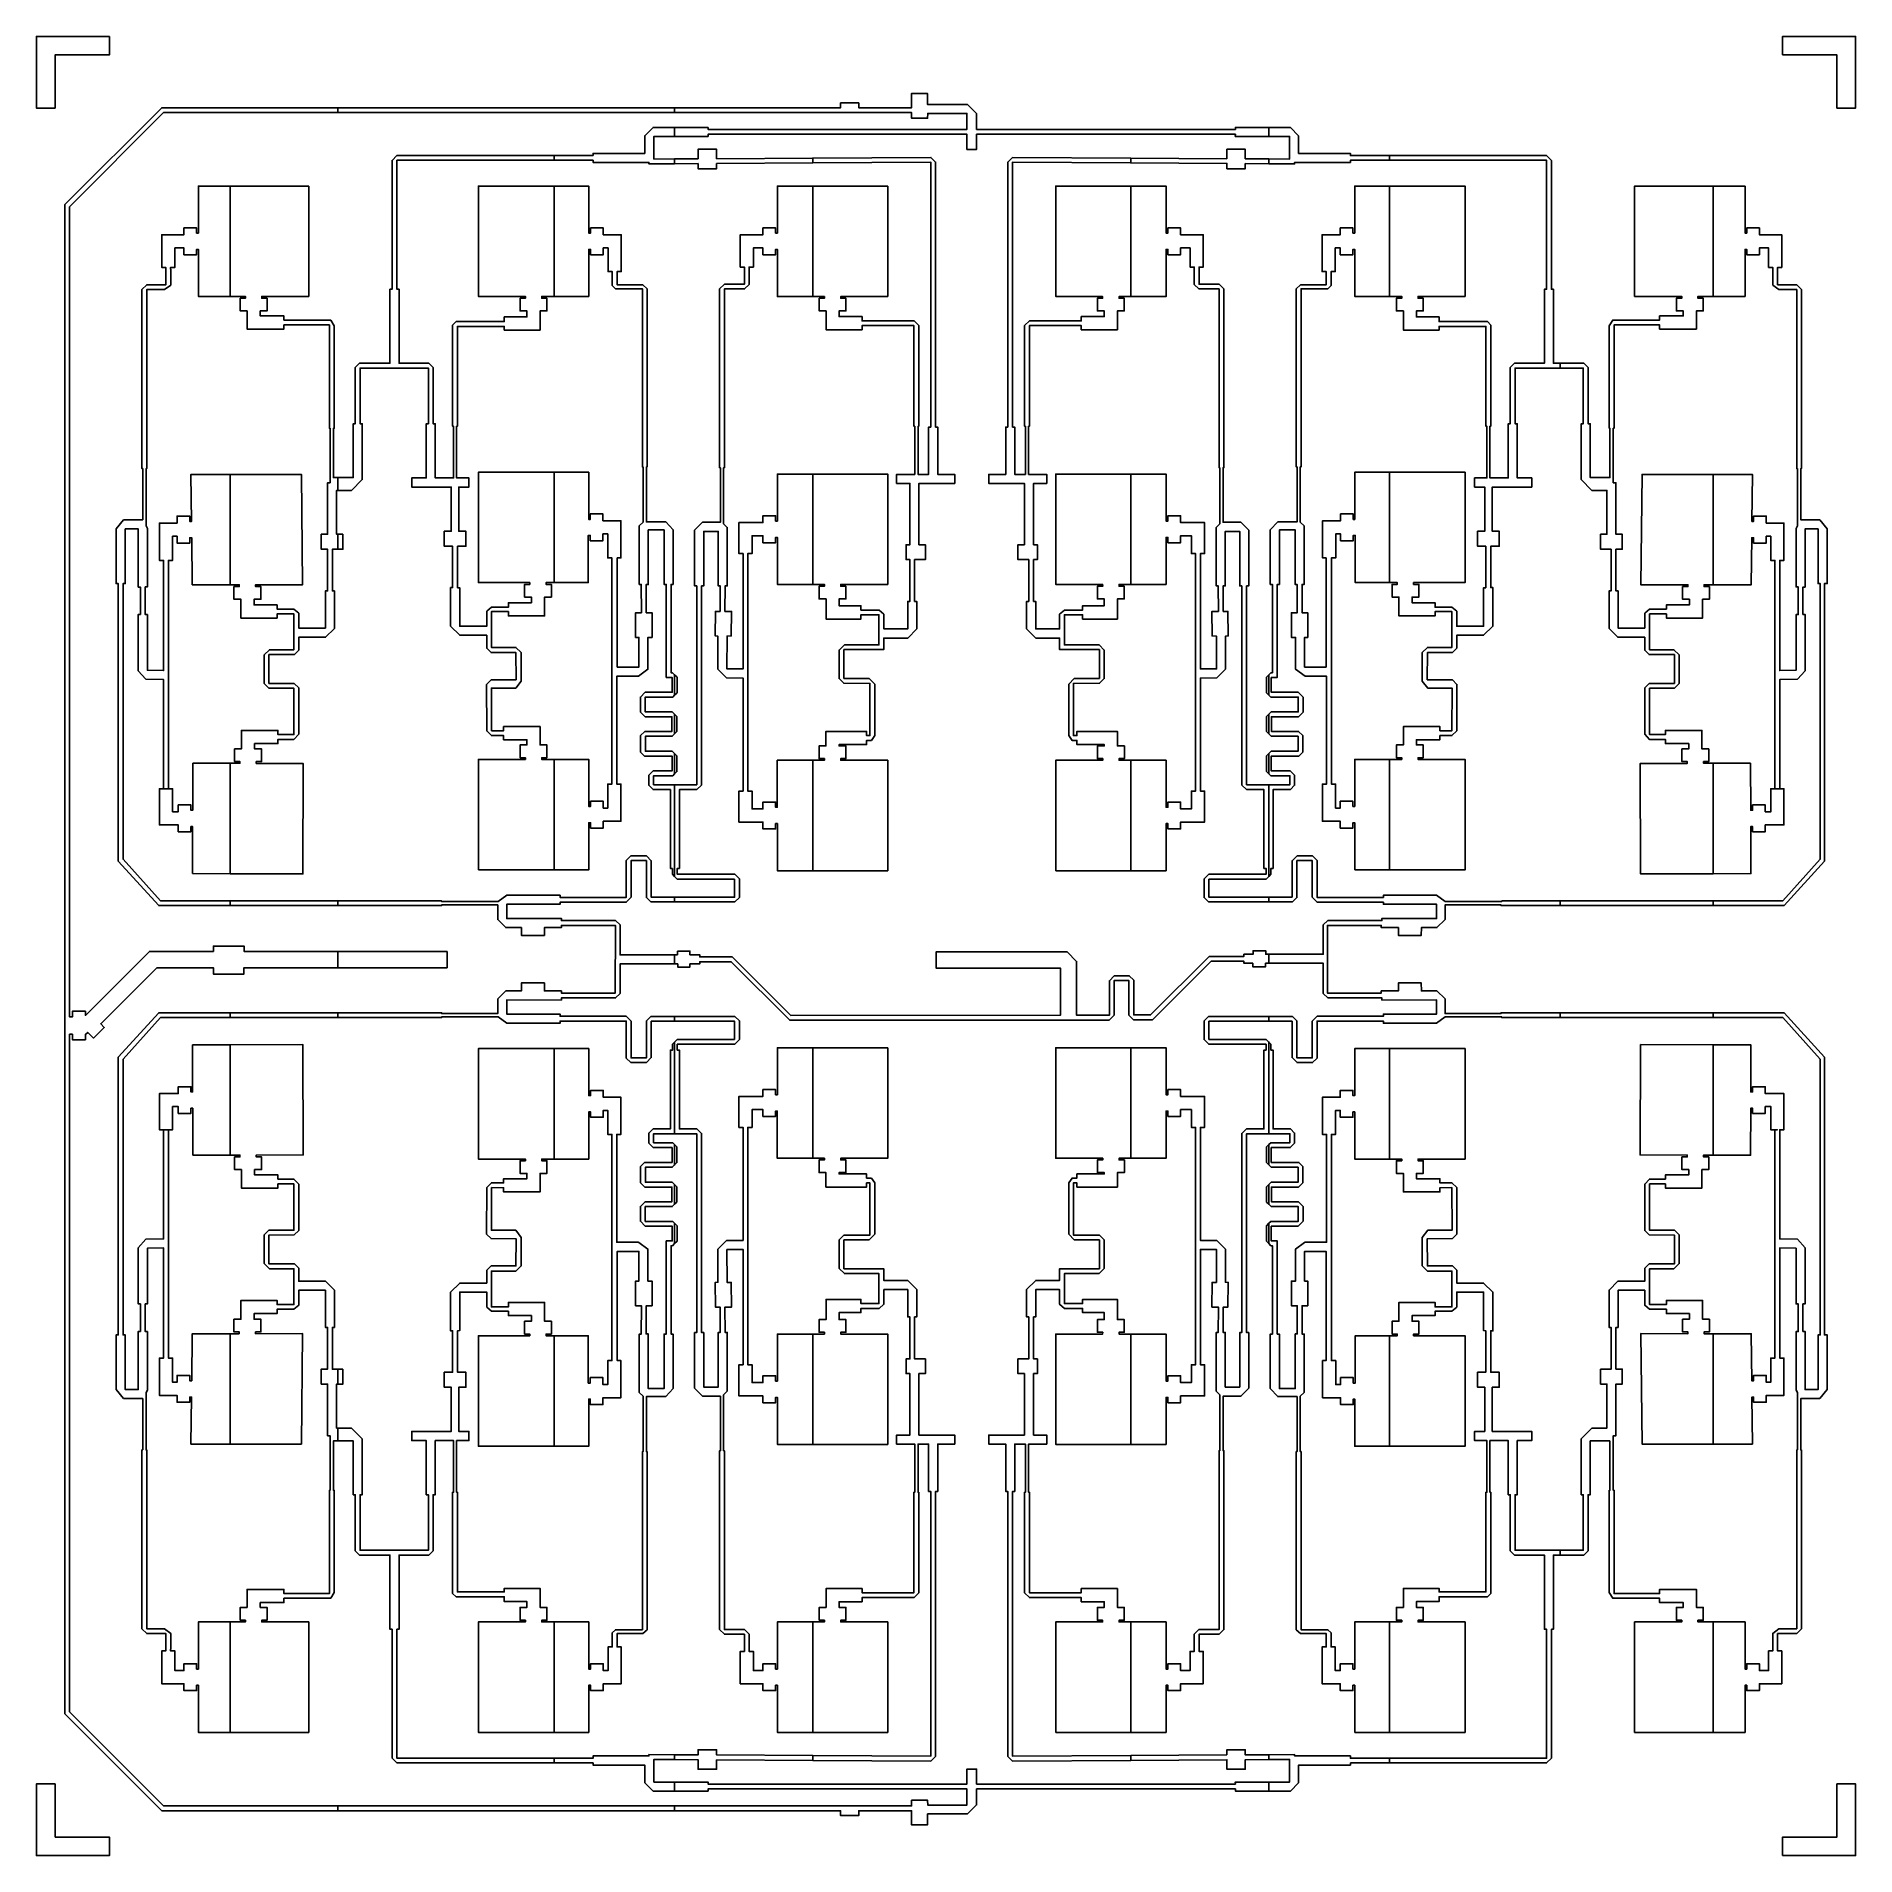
# Model space of a CAD drawing. Header units: millimetres. Extents: x -138 to 138, y -138 to 138.
import ezdxf

# ---------------------------------------------------------------- set-up
doc = ezdxf.new("R2010")
doc.units = ezdxf.units.MM

msp = doc.modelspace()

# ---------------------------------------------------------------- linework, layer by layer
at = {"layer": 'cond'}
for points in [[(-127.31, 138.43), (-127.31, 135.61), (-135.59, 135.61), (-135.59, 127.51), (-138.43, 127.51), (-138.43, 138.43)], [(127.31, 135.61), (127.31, 138.43), (138.43, 138.43), (138.43, 127.51), (135.59, 127.51), (135.59, 135.61)], [(-119.36, -131.6), (-134.12, -116.84), (-134.12, 112.82), (-119.36, 127.57), (-92.57, 127.57), (-92.57, 126.84), (-119.06, 126.84), (-133.39, 112.51), (-133.39, -10.78), (-132.95, -10.78), (-132.95, -9.92), (-130.97, -9.92), (-130.97, -10.56), (-121.23, -0.82), (-111.5, -0.82), (-111.5, 0), (-106.83, 0), (-106.83, -0.82), (-92.57, -0.82), (-92.57, -3.31), (-106.84, -3.31), (-106.84, -4.27), (-111.5, -4.27), (-111.5, -3.31), (-120.09, -3.31), (-128.63, -11.84), (-128.1, -12.38), (-129.74, -14.02), (-130.62, -13.14), (-130.91, -13.43), (-130.97, -13.43), (-130.97, -14.28), (-132.95, -14.28), (-132.95, -13.43), (-133.39, -13.43), (-133.39, -116.54), (-119.06, -130.87), (-92.57, -130.87), (-92.57, -131.6)], [(-92.57, 126.84), (-92.57, 127.57), (-41.31, 127.57), (-41.31, 126.84)], [(-36.22, 124.58), (-36.22, 124.26), (3.18, 124.26), (3.18, 126.71), (-2.79, 126.71), (-2.8, 125.98), (-5.24, 125.98), (-5.24, 126.84), (-41.31, 126.84), (-41.31, 127.57), (-16.05, 127.57), (-16.05, 128.31), (-13.27, 128.31), (-13.27, 127.58), (-5.24, 127.58), (-5.24, 129.74), (-2.82, 129.74), (-2.81, 128.06), (3.27, 128.06), (4.65, 126.68), (4.65, 124.26), (44.05, 124.26), (44.05, 124.58), (49.14, 124.58), (49.14, 123.2), (44.03, 123.2), (44.04, 123.53), (4.65, 123.53), (4.65, 121.24), (3.18, 121.24), (3.18, 123.53), (-36.22, 123.53), (-36.2, 123.2), (-41.31, 123.2), (-41.31, 124.58)], [(-53.72, 120.3), (-53.72, 120.62), (-45.84, 120.62), (-45.84, 123.31), (-44.59, 124.58), (-41.31, 124.58), (-41.31, 123.2), (-44.46, 123.2), (-44.46, 119.76), (-41.31, 119.78), (-41.31, 119.05), (-45.22, 119.02), (-45.22, 119.24), (-53.72, 119.24), (-53.72, 119.57), (-59.64, 119.57), (-59.64, 120.3)], [(53.67, 123.31), (53.67, 120.62), (61.55, 120.62), (61.55, 120.3), (67.47, 120.3), (67.47, 119.57), (61.55, 119.57), (61.55, 119.24), (53.05, 119.24), (53.05, 119.02), (49.14, 119.05), (49.14, 119.78), (52.29, 119.76), (52.29, 123.2), (49.14, 123.2), (49.14, 124.58), (52.42, 124.58)], [(-71.17, 11.59), (-71.17, 28.39), (-64.01, 28.39), (-64.01, 28.66), (-64.82, 28.66), (-64.82, 30.59), (-63.77, 30.59), (-63.77, 31.4), (-67.34, 31.4), (-67.34, 32.02), (-69.17, 32.02), (-69.89, 32.74), (-69.92, 39.81), (-69.24, 40.5), (-65.42, 40.51), (-65.44, 44.65), (-69.23, 44.65), (-69.89, 45.32), (-69.89, 47.29), (-73.99, 47.29), (-75.39, 48.66), (-75.39, 54.54), (-75.08, 54.54), (-75.08, 60.84), (-76.37, 60.84), (-76.37, 63.11), (-75.29, 63.11), (-75.29, 69.85), (-81.31, 69.85), (-81.31, 71.23), (-79.11, 71.23), (-79.11, 79.47), (-78.78, 79.47), (-78.78, 87.95), (-89.17, 87.95), (-89.17, 79.48), (-88.84, 79.48), (-88.84, 70.98), (-90.48, 69.34), (-92.57, 69.34), (-92.57, 71.29), (-90.22, 71.29), (-90.22, 79.48), (-89.9, 79.48), (-89.9, 88.04), (-89.26, 88.68), (-84.62, 88.68), (-84.62, 99.95), (-84.3, 99.95), (-84.3, 119.56), (-83.56, 120.3), (-59.64, 120.3), (-59.64, 119.57), (-83.57, 119.57), (-83.57, 99.95), (-83.24, 99.95), (-83.24, 88.68), (-78.71, 88.68), (-78.05, 88.02), (-78.05, 79.47), (-77.73, 79.47), (-77.73, 71.23), (-74.95, 71.23), (-74.95, 79.09), (-75.08, 79.09), (-75.08, 94.5), (-74.57, 95.02), (-67.23, 95.02), (-67.23, 95.73), (-63.77, 95.73), (-63.77, 96.65), (-64.82, 96.65), (-64.82, 98.58), (-64.01, 98.58), (-64.01, 98.85), (-71.17, 98.85), (-71.17, 115.65), (-59.64, 115.65), (-59.64, 98.85), (-61.53, 98.85), (-61.53, 98.58), (-60.73, 98.58), (-60.73, 96.65), (-61.77, 96.65), (-61.77, 93.73), (-67.23, 93.73), (-67.23, 94.29), (-74.35, 94.29), (-74.35, 79.09), (-74.49, 79.09), (-74.49, 71.23), (-72.61, 71.23), (-72.61, 69.85), (-74.16, 69.85), (-74.16, 63.11), (-73.06, 63.11), (-73.06, 60.84), (-74.33, 60.84), (-74.33, 54.52), (-73.99, 54.52), (-73.99, 48.66), (-69.9, 48.66), (-69.9, 50.94), (-69.16, 51.56), (-66.59, 51.56), (-66.59, 52.23), (-63.1, 52.23), (-63.1, 53.1), (-64.14, 53.1), (-64.14, 55.03), (-63.34, 55.03), (-63.34, 55.3), (-71.17, 55.3), (-71.17, 72.1), (-59.64, 72.09), (-59.64, 55.3), (-60.85, 55.3), (-60.85, 55.03), (-60.05, 55.03), (-60.05, 53.1), (-61.09, 53.1), (-61.09, 50.23), (-66.59, 50.23), (-66.59, 50.89), (-69.17, 50.89), (-69.17, 45.45), (-65.45, 45.45), (-64.65, 44.66), (-64.65, 40.31), (-65.48, 39.24), (-69.19, 39.24), (-69.16, 32.75), (-67.34, 32.75), (-67.34, 33.4), (-61.77, 33.4), (-61.77, 30.59), (-60.73, 30.59), (-60.73, 28.66), (-61.53, 28.66), (-61.53, 28.39), (-59.64, 28.39), (-59.64, 11.59)], [(-34.92, 119.09), (-34.92, 118.28), (-37.72, 118.28), (-37.72, 119.07), (-41.31, 119.05), (-41.31, 119.78), (-37.72, 119.8), (-37.72, 121.25), (-34.92, 121.25), (-34.92, 119.82), (-20.29, 119.91), (-20.29, 119.18)], [(-8.86, 115.65), (-8.86, 98.85), (-16.02, 98.84), (-16.02, 98.57), (-15.22, 98.57), (-15.22, 96.64), (-16.26, 96.64), (-16.26, 95.78), (-12.76, 95.78), (-12.76, 95.14), (-4.86, 95.14), (-4.14, 94.41), (-4.14, 79.11), (-4.25, 79.11), (-4.25, 71.78), (-2.64, 71.78), (-2.64, 78.97), (-2.32, 78.97), (-2.32, 119.29), (-20.29, 119.18), (-20.29, 119.91), (-2.3, 120.02), (-1.59, 119.3), (-1.59, 78.97), (-1.26, 78.97), (-1.26, 71.78), (1.32, 71.78), (1.32, 70.4), (-4.12, 70.4), (-4.12, 61.06), (-3.12, 61.06), (-3.12, 58.8), (-4.77, 58.8), (-4.77, 52.43), (-4.44, 52.43), (-4.44, 48.25), (-5.82, 46.87), (-9.47, 46.87), (-9.47, 45.1), (-15.53, 45.1), (-15.53, 40.71), (-11.71, 40.69), (-10.84, 39.83), (-10.84, 32.02), (-11.35, 31.29), (-12.09, 31.29), (-12.09, 30.66), (-16.26, 30.66), (-16.26, 30.46), (-15.22, 30.46), (-15.22, 28.53), (-16.02, 28.53), (-16.02, 28.26), (-8.86, 28.26), (-8.86, 11.46), (-20.29, 11.46), (-20.29, 28.26), (-18.51, 28.26), (-18.51, 28.53), (-19.31, 28.53), (-19.31, 30.46), (-18.27, 30.46), (-18.27, 32.66), (-12.09, 32.66), (-12.09, 32.02), (-11.57, 32.02), (-11.57, 39.96), (-15.55, 39.98), (-16.26, 40.69), (-16.26, 45.04), (-15.47, 45.83), (-10.2, 45.83), (-10.2, 50.4), (-12.96, 50.4), (-12.96, 49.76), (-18.26, 49.76), (-18.26, 52.83), (-19.31, 52.83), (-19.31, 54.76), (-18.5, 54.76), (-18.5, 55.03), (-20.29, 55.03), (-20.29, 71.83), (-8.86, 71.83), (-8.86, 55.03), (-16.02, 55.03), (-16.02, 54.76), (-15.22, 54.76), (-15.22, 52.83), (-16.26, 52.83), (-16.26, 51.77), (-12.96, 51.77), (-12.96, 51.13), (-10.19, 51.13), (-9.46, 50.5), (-9.46, 48.25), (-5.82, 48.25), (-5.82, 52.43), (-5.5, 52.43), (-5.5, 58.8), (-6.08, 58.8), (-6.08, 61.06), (-5.5, 61.06), (-5.5, 70.4), (-7.51, 70.4), (-7.51, 71.78), (-4.75, 71.78), (-4.75, 79.11), (-4.87, 79.11), (-4.87, 94.41), (-12.76, 94.41), (-12.76, 93.78), (-18.26, 93.78), (-18.26, 96.64), (-19.3, 96.64), (-19.3, 98.57), (-18.5, 98.57), (-18.5, 98.84), (-20.29, 98.84), (-20.29, 115.65)], [(16.69, 11.46), (16.69, 28.26), (23.85, 28.26), (23.85, 28.53), (23.05, 28.53), (23.05, 30.46), (24.09, 30.46), (24.09, 30.66), (19.92, 30.66), (19.92, 31.29), (19.18, 31.29), (18.67, 32.02), (18.67, 39.83), (19.53, 40.69), (23.36, 40.71), (23.36, 45.1), (17.29, 45.1), (17.29, 46.87), (13.65, 46.87), (12.27, 48.25), (12.27, 52.43), (12.59, 52.43), (12.59, 58.8), (10.95, 58.8), (10.95, 61.06), (11.94, 61.06), (11.94, 70.39), (6.51, 70.39), (6.51, 71.77), (9.09, 71.77), (9.09, 78.97), (9.41, 78.97), (9.41, 119.3), (10.13, 120.02), (28.12, 119.91), (28.12, 119.18), (10.14, 119.29), (10.14, 78.97), (10.47, 78.97), (10.47, 71.77), (12.08, 71.77), (12.08, 79.11), (11.96, 79.11), (11.96, 94.41), (12.69, 95.14), (20.59, 95.14), (20.59, 95.78), (24.09, 95.78), (24.09, 96.64), (23.04, 96.64), (23.04, 98.57), (23.84, 98.57), (23.84, 98.84), (16.69, 98.85), (16.69, 115.65), (28.12, 115.65), (28.12, 98.84), (26.33, 98.84), (26.33, 98.57), (27.13, 98.57), (27.13, 96.64), (26.09, 96.64), (26.09, 93.78), (20.59, 93.78), (20.59, 94.41), (12.69, 94.41), (12.69, 79.11), (12.58, 79.11), (12.58, 71.77), (15.34, 71.77), (15.34, 70.39), (13.32, 70.39), (13.32, 61.06), (13.9, 61.06), (13.9, 58.8), (13.32, 58.8), (13.32, 52.43), (13.65, 52.43), (13.65, 48.25), (17.29, 48.25), (17.29, 50.5), (18.02, 51.13), (20.78, 51.13), (20.78, 51.77), (24.09, 51.77), (24.09, 52.83), (23.04, 52.83), (23.04, 54.76), (23.85, 54.76), (23.84, 55.03), (16.69, 55.03), (16.69, 71.83), (28.12, 71.83), (28.12, 55.03), (26.33, 55.03), (26.33, 54.76), (27.13, 54.76), (27.13, 52.83), (26.09, 52.83), (26.09, 49.76), (20.78, 49.76), (20.78, 50.4), (18.02, 50.4), (18.02, 45.83), (23.29, 45.83), (24.09, 45.04), (24.09, 40.69), (23.38, 39.98), (19.4, 39.96), (19.4, 32.02), (19.92, 32.02), (19.92, 32.66), (26.09, 32.66), (26.09, 30.46), (27.14, 30.46), (27.14, 28.53), (26.34, 28.53), (26.34, 28.26), (28.12, 28.26), (28.12, 11.46)], [(42.75, 119.82), (42.75, 121.25), (45.55, 121.25), (45.55, 119.8), (49.14, 119.78), (49.14, 119.05), (45.55, 119.07), (45.55, 118.28), (42.75, 118.28), (42.75, 119.09), (28.12, 119.18), (28.12, 119.91)], [(91.39, 120.3), (92.13, 119.56), (92.13, 99.95), (92.45, 99.95), (92.45, 88.68), (93.47, 88.68), (93.47, 87.95), (86.61, 87.95), (86.61, 79.47), (86.94, 79.47), (86.94, 71.23), (89.13, 71.23), (89.13, 69.85), (83.12, 69.85), (83.12, 63.11), (84.19, 63.11), (84.19, 60.84), (82.91, 60.84), (82.91, 54.54), (83.22, 54.54), (83.22, 48.66), (81.81, 47.29), (77.72, 47.29), (77.72, 45.32), (77.06, 44.65), (73.26, 44.65), (73.24, 40.51), (77.07, 40.5), (77.75, 39.81), (77.72, 32.74), (76.99, 32.02), (75.16, 32.02), (75.16, 31.4), (71.6, 31.4), (71.6, 30.59), (72.64, 30.59), (72.64, 28.66), (71.84, 28.66), (71.84, 28.39), (79, 28.39), (79, 11.59), (67.47, 11.59), (67.47, 28.39), (69.36, 28.39), (69.36, 28.66), (68.55, 28.66), (68.55, 30.59), (69.6, 30.59), (69.6, 33.4), (75.16, 33.4), (75.16, 32.75), (76.99, 32.75), (77.02, 39.24), (73.31, 39.24), (72.48, 40.31), (72.48, 44.66), (73.27, 45.45), (76.99, 45.45), (76.99, 50.89), (74.42, 50.89), (74.42, 50.23), (68.92, 50.23), (68.92, 53.1), (67.88, 53.1), (67.88, 55.03), (68.68, 55.03), (68.68, 55.3), (67.47, 55.3), (67.47, 72.09), (79, 72.1), (79, 55.3), (71.16, 55.3), (71.16, 55.03), (71.97, 55.03), (71.97, 53.1), (70.92, 53.1), (70.92, 52.23), (74.42, 52.23), (74.42, 51.56), (76.99, 51.56), (77.72, 50.94), (77.72, 48.66), (81.81, 48.66), (81.81, 54.52), (82.15, 54.52), (82.15, 60.84), (80.89, 60.84), (80.89, 63.11), (81.99, 63.11), (81.99, 69.85), (80.43, 69.85), (80.43, 71.23), (82.32, 71.23), (82.32, 79.09), (82.18, 79.09), (82.18, 94.29), (75.05, 94.29), (75.05, 93.73), (69.6, 93.73), (69.6, 96.65), (68.55, 96.65), (68.55, 98.58), (69.36, 98.58), (69.36, 98.85), (67.47, 98.85), (67.47, 115.65), (79, 115.65), (79, 98.85), (71.84, 98.85), (71.84, 98.58), (72.64, 98.58), (72.64, 96.65), (71.6, 96.65), (71.6, 95.73), (75.05, 95.73), (75.05, 95.02), (82.4, 95.02), (82.91, 94.5), (82.91, 79.09), (82.78, 79.09), (82.78, 71.23), (85.56, 71.23), (85.56, 79.47), (85.88, 79.47), (85.88, 88.02), (86.54, 88.68), (91.07, 88.68), (91.07, 99.95), (91.4, 99.95), (91.4, 119.57), (67.47, 119.57), (67.47, 120.3)], [(-125.96, 12.9), (-125.96, 55.16), (-126.29, 55.16), (-126.29, 63.48), (-125.15, 64.86), (-122.24, 64.86), (-122.24, 72.65), (-122.36, 72.65), (-122.36, 99.9), (-121.64, 100.62), (-118.72, 100.62), (-118.72, 102.99), (-118.73, 102.99), (-118.73, 103.26), (-119.36, 103.26), (-119.36, 108.24), (-115.97, 108.24), (-115.97, 109.29), (-114.04, 109.29), (-114.04, 108.49), (-113.77, 108.49), (-113.77, 115.65), (-108.93, 115.65), (-108.93, 98.85), (-113.77, 98.85), (-113.77, 106), (-114.04, 106), (-114.04, 105.2), (-115.97, 105.2), (-115.97, 106.24), (-117.36, 106.24), (-117.36, 103.26), (-118, 103.26), (-118, 102.99), (-117.99, 102.99), (-117.99, 100.59), (-118.93, 99.89), (-121.63, 99.89), (-121.63, 72.65), (-121.74, 72.65), (-121.74, 63.94), (-121.54, 63.55), (-121.54, 54.64), (-121.86, 54.64), (-121.86, 50.43), (-121.54, 50.43), (-121.54, 41.96), (-119.06, 41.92), (-119.06, 58.69), (-119.7, 58.69), (-119.7, 64.37), (-117.01, 64.37), (-117.01, 65.42), (-115.08, 65.42), (-115.08, 64.61), (-114.82, 64.61), (-114.9, 71.77), (-108.93, 71.77), (-108.93, 54.97), (-114.71, 54.97), (-114.79, 62.13), (-115.08, 62.13), (-115.08, 61.33), (-117.01, 61.33), (-117.01, 62.37), (-117.7, 62.37), (-117.7, 58.69), (-118.33, 58.69), (-118.33, 23.93), (-119.06, 23.93), (-119.06, 40.54), (-121.75, 40.59), (-122.92, 41.88), (-122.92, 50.45), (-122.59, 50.45), (-122.59, 54.63), (-122.92, 54.63), (-122.92, 63.48), (-124.91, 63.48), (-124.91, 55.16), (-125.23, 55.16), (-125.23, 13.2), (-119.52, 6.87), (-108.93, 6.87), (-108.93, 6.14), (-119.81, 6.14)], [(-96.97, 115.65), (-96.97, 98.85), (-104.13, 98.85), (-104.13, 98.58), (-103.33, 98.58), (-103.33, 96.65), (-104.37, 96.65), (-104.37, 95.89), (-100.76, 95.89), (-100.76, 95.25), (-93.64, 95.25), (-93.11, 94.37), (-93.11, 78.8), (-93.23, 78.8), (-93.23, 71.29), (-92.57, 71.29), (-92.57, 69.34), (-92.74, 69.34), (-92.74, 62.65), (-92.57, 62.65), (-92.57, 60.37), (-93.39, 60.37), (-93.39, 54.03), (-93.07, 54.03), (-93.07, 48.34), (-94.41, 46.99), (-98.51, 46.99), (-98.51, 45.02), (-99.17, 44.36), (-103.03, 44.36), (-103.03, 39.97), (-99.2, 39.95), (-98.51, 39.27), (-98.51, 32.22), (-99.24, 31.44), (-101.66, 31.44), (-101.66, 30.81), (-105.22, 30.81), (-105.22, 30), (-104.17, 30), (-104.17, 28.07), (-104.97, 28.07), (-104.97, 27.79), (-97.81, 27.77), (-97.87, 10.97), (-108.93, 11), (-108.93, 27.81), (-107.46, 27.8), (-107.46, 28.07), (-108.26, 28.07), (-108.26, 30), (-107.22, 30), (-107.22, 32.81), (-101.66, 32.81), (-101.66, 32.17), (-99.24, 32.17), (-99.24, 39.22), (-103.04, 39.24), (-103.75, 39.96), (-103.75, 44.3), (-102.96, 45.09), (-99.24, 45.09), (-99.24, 50.54), (-101.81, 50.54), (-101.81, 49.9), (-107.31, 49.9), (-107.31, 52.77), (-108.36, 52.77), (-108.36, 54.7), (-107.55, 54.7), (-107.55, 54.97), (-108.93, 54.97), (-108.93, 71.77), (-98.1, 71.77), (-97.91, 54.97), (-105.07, 54.97), (-105.07, 54.7), (-104.27, 54.7), (-104.27, 52.77), (-105.31, 52.77), (-105.31, 51.9), (-101.81, 51.9), (-101.81, 51.27), (-99.24, 51.27), (-98.51, 50.64), (-98.51, 48.37), (-94.45, 48.37), (-94.45, 54.03), (-94.12, 54.03), (-94.12, 60.37), (-95.08, 60.37), (-95.08, 62.65), (-94.12, 62.65), (-94.12, 70.51), (-93.73, 70.51), (-93.73, 78.8), (-93.84, 78.8), (-93.84, 94.52), (-100.76, 94.52), (-100.76, 93.88), (-106.37, 93.88), (-106.37, 96.65), (-107.41, 96.65), (-107.41, 98.58), (-106.61, 98.58), (-106.61, 98.85), (-108.93, 98.85), (-108.93, 115.65)], [(-41.62, 11.81), (-41.95, 11.81), (-41.95, 23.81), (-44.58, 23.81), (-45.23, 24.46), (-45.23, 25.98), (-44.56, 26.65), (-41.68, 26.65), (-41.68, 28.91), (-45.87, 28.91), (-46.48, 29.52), (-46.48, 32.01), (-45.82, 32.66), (-41.71, 32.66), (-41.71, 34.9), (-45.8, 34.9), (-46.51, 35.61), (-46.51, 37.87), (-45.76, 38.62), (-41.66, 38.62), (-41.66, 40.86), (-42.58, 40.87), (-42.58, 55.03), (-42.91, 55.03), (-42.91, 63.33), (-45.31, 63.33), (-45.31, 55.01), (-45.64, 55.01), (-45.62, 50.71), (-44.74, 50.71), (-44.74, 46.96), (-45.36, 46.96), (-45.36, 42.11), (-46.81, 41.06), (-50.1, 41.06), (-50.1, 24.65), (-49.47, 24.65), (-49.47, 18.99), (-52.17, 18.99), (-52.17, 17.94), (-54.1, 17.94), (-54.1, 18.75), (-54.37, 18.75), (-54.37, 11.59), (-59.64, 11.59), (-59.64, 28.39), (-54.37, 28.39), (-54.37, 21.23), (-54.1, 21.23), (-54.1, 22.03), (-52.17, 22.03), (-52.17, 20.99), (-51.47, 20.99), (-51.47, 24.65), (-50.83, 24.65), (-50.83, 59.07), (-51.48, 59.07), (-51.48, 62.71), (-52.22, 62.71), (-52.22, 61.67), (-54.15, 61.67), (-54.15, 62.49), (-54.45, 62.49), (-54.45, 55.3), (-59.64, 55.3), (-59.64, 72.09), (-54.45, 72.09), (-54.37, 72.09), (-54.37, 64.93), (-54.15, 64.93), (-54.15, 65.75), (-52.22, 65.75), (-52.22, 64.71), (-49.48, 64.71), (-49.48, 59.07), (-50.02, 59.07), (-50.02, 42.44), (-46.74, 42.44), (-46.74, 46.96), (-47.23, 46.96), (-47.23, 50.71), (-46.35, 50.71), (-46.37, 55.02), (-46.69, 55.02), (-46.69, 63.93), (-46.1, 64.48), (-46.1, 72.91), (-46.21, 72.91), (-46.21, 100.02), (-50.3, 100.02), (-50.78, 100.5), (-50.78, 102.63), (-51.42, 102.63), (-51.42, 106.24), (-52.17, 106.24), (-52.17, 105.2), (-54.1, 105.2), (-54.1, 106), (-54.37, 106), (-54.37, 98.85), (-59.64, 98.85), (-59.64, 115.65), (-54.37, 115.65), (-54.37, 108.49), (-54.1, 108.49), (-54.1, 109.29), (-52.17, 109.29), (-52.17, 108.24), (-49.41, 108.24), (-49.41, 102.63), (-50.05, 102.63), (-50.05, 100.62), (-46.14, 100.62), (-45.48, 100.02), (-45.48, 72.91), (-45.6, 72.91), (-45.6, 64.54), (-42.66, 64.54), (-41.53, 63.34), (-41.53, 55.03), (-41.85, 55.03), (-41.85, 41.59), (-41.64, 41.59), (-41.31, 41.27), (-41.31, 38.17), (-41.58, 37.89), (-45.78, 37.89), (-45.78, 35.63), (-41.67, 35.63), (-41.31, 35.27), (-41.31, 32.29), (-41.67, 31.93), (-45.75, 31.93), (-45.75, 29.64), (-41.67, 29.64), (-41.31, 29.28), (-41.31, 26.19), (-41.58, 25.92), (-44.5, 25.92), (-44.5, 24.54), (-41.31, 24.54), (-41.31, 10.6), (-41.62, 10.91)], [(-32.18, 10.19), (-40.89, 10.19), (-41.31, 10.6), (-41.31, 24.54), (-37.93, 24.54), (-37.93, 54.8), (-38.25, 54.8), (-38.25, 63.28), (-37.05, 64.48), (-34.34, 64.48), (-34.34, 72.79), (-34.46, 72.79), (-34.46, 99.99), (-33.73, 100.72), (-30.69, 100.72), (-30.69, 103.04), (-30.69, 103.04), (-30.69, 103.33), (-31.32, 103.33), (-31.32, 108.24), (-27.86, 108.24), (-27.86, 109.29), (-25.93, 109.29), (-25.93, 108.49), (-25.66, 108.49), (-25.66, 115.65), (-20.29, 115.65), (-20.29, 98.84), (-25.66, 98.84), (-25.66, 106), (-25.93, 106), (-25.93, 105.2), (-27.86, 105.2), (-27.86, 106.24), (-29.32, 106.24), (-29.32, 103.33), (-29.96, 103.33), (-29.96, 103.04), (-29.96, 103.04), (-29.96, 100.69), (-30.66, 99.99), (-33.73, 99.99), (-33.73, 72.79), (-33.84, 72.79), (-33.84, 64.26), (-33.29, 63.7), (-33.29, 54.79), (-33.62, 54.79), (-33.64, 50.93), (-32.64, 50.92), (-32.67, 47.18), (-33.32, 47.16), (-33.34, 42.17), (-30.89, 42.16), (-30.89, 59.19), (-30.89, 59.19), (-30.89, 59.72), (-31.52, 59.72), (-31.52, 64.43), (-27.86, 64.43), (-27.86, 65.47), (-25.93, 65.47), (-25.93, 64.67), (-25.66, 64.67), (-25.66, 71.83), (-20.29, 71.83), (-20.29, 55.03), (-25.66, 55.03), (-25.66, 62.19), (-25.93, 62.19), (-25.93, 61.38), (-27.86, 61.38), (-27.86, 62.43), (-29.52, 62.43), (-29.52, 59.72), (-30.16, 59.72), (-30.16, 59.19), (-30.16, 59.19), (-30.16, 24.19), (-30.16, 24.19), (-30.16, 23.58), (-29.52, 23.58), (-29.52, 20.87), (-27.86, 20.87), (-27.86, 21.91), (-25.93, 21.91), (-25.93, 21.11), (-25.67, 21.11), (-25.67, 28.26), (-20.29, 28.26), (-20.29, 11.46), (-25.66, 11.46), (-25.66, 18.62), (-25.93, 18.62), (-25.93, 17.82), (-27.86, 17.82), (-27.86, 18.87), (-31.52, 18.87), (-31.52, 23.58), (-30.89, 23.58), (-30.89, 24.19), (-30.89, 24.19), (-30.89, 40.78), (-33.38, 40.79), (-34.72, 42.13), (-34.7, 47.15), (-35.12, 47.18), (-35.09, 50.93), (-34.37, 50.92), (-34.35, 54.79), (-34.67, 54.79), (-34.67, 63.1), (-36.87, 63.1), (-36.87, 54.8), (-37.2, 54.8), (-37.2, 24.5), (-37.93, 23.81), (-40.57, 23.81), (-40.57, 11.81), (-40.89, 11.81), (-40.89, 10.92), (-32.16, 10.92), (-31.45, 10.21), (-31.45, 7.38), (-32.14, 6.7), (-41.31, 6.7), (-41.31, 7.43), (-32.18, 7.43)], [(40, 10.19), (40, 7.43), (49.14, 7.43), (49.14, 6.7), (39.96, 6.7), (39.27, 7.38), (39.27, 10.21), (39.99, 10.92), (48.72, 10.92), (48.72, 11.81), (48.39, 11.81), (48.39, 23.81), (45.75, 23.81), (45.02, 24.5), (45.02, 54.8), (44.7, 54.8), (44.7, 63.1), (42.5, 63.1), (42.5, 54.79), (42.17, 54.79), (42.2, 50.92), (42.91, 50.93), (42.95, 47.18), (42.53, 47.15), (42.55, 42.13), (41.21, 40.79), (38.71, 40.78), (38.71, 24.19), (38.71, 24.19), (38.71, 23.58), (39.35, 23.58), (39.35, 18.87), (35.69, 18.87), (35.69, 17.82), (33.76, 17.82), (33.76, 18.62), (33.49, 18.62), (33.49, 11.46), (28.12, 11.46), (28.12, 28.26), (33.5, 28.26), (33.49, 21.11), (33.76, 21.11), (33.76, 21.91), (35.69, 21.91), (35.69, 20.87), (37.35, 20.87), (37.35, 23.58), (37.98, 23.58), (37.98, 24.19), (37.98, 24.19), (37.98, 59.19), (37.98, 59.19), (37.98, 59.72), (37.35, 59.72), (37.35, 62.43), (35.69, 62.43), (35.69, 61.38), (33.76, 61.38), (33.76, 62.19), (33.49, 62.19), (33.49, 55.03), (28.12, 55.03), (28.12, 71.83), (33.49, 71.83), (33.49, 64.67), (33.76, 64.67), (33.76, 65.47), (35.69, 65.47), (35.69, 64.43), (39.35, 64.43), (39.35, 59.72), (38.71, 59.72), (38.71, 59.19), (38.71, 59.19), (38.71, 42.16), (41.17, 42.17), (41.15, 47.16), (40.5, 47.18), (40.46, 50.92), (41.47, 50.93), (41.44, 54.79), (41.12, 54.79), (41.12, 63.7), (41.67, 64.26), (41.67, 72.79), (41.56, 72.79), (41.56, 99.99), (38.49, 99.99), (37.79, 100.69), (37.79, 103.04), (37.78, 103.04), (37.78, 103.33), (37.15, 103.33), (37.15, 106.24), (35.69, 106.24), (35.69, 105.2), (33.76, 105.2), (33.76, 106), (33.49, 106), (33.49, 98.84), (28.12, 98.84), (28.12, 115.65), (33.49, 115.65), (33.49, 108.49), (33.76, 108.49), (33.76, 109.29), (35.69, 109.29), (35.69, 108.24), (39.15, 108.24), (39.15, 103.33), (38.51, 103.33), (38.51, 103.04), (38.52, 103.04), (38.52, 100.72), (41.56, 100.72), (42.29, 99.99), (42.29, 72.79), (42.17, 72.79), (42.17, 64.48), (44.88, 64.48), (46.08, 63.28), (46.08, 54.8), (45.75, 54.8), (45.75, 24.54), (49.14, 24.54), (49.14, 10.6), (48.72, 10.19)], [(62.2, 11.59), (62.2, 18.75), (61.93, 18.75), (61.93, 17.94), (60, 17.94), (60, 18.99), (57.29, 18.99), (57.29, 24.65), (57.93, 24.65), (57.93, 41.06), (54.64, 41.06), (53.19, 42.11), (53.19, 46.96), (52.57, 46.96), (52.57, 50.71), (53.45, 50.71), (53.46, 55.01), (53.14, 55.01), (53.14, 63.33), (50.73, 63.33), (50.73, 55.03), (50.4, 55.03), (50.4, 40.87), (49.49, 40.86), (49.49, 38.62), (53.59, 38.62), (54.34, 37.87), (54.34, 35.61), (53.63, 34.9), (49.53, 34.9), (49.53, 32.66), (53.65, 32.66), (54.3, 32.01), (54.3, 29.52), (53.7, 28.91), (49.51, 28.91), (49.51, 26.65), (52.38, 26.65), (53.06, 25.98), (53.06, 24.46), (52.41, 23.81), (49.77, 23.81), (49.77, 11.81), (49.45, 11.81), (49.45, 10.91), (49.14, 10.6), (49.14, 24.54), (52.33, 24.54), (52.33, 25.92), (49.41, 25.92), (49.14, 26.19), (49.14, 29.28), (49.49, 29.64), (53.57, 29.64), (53.57, 31.93), (49.49, 31.93), (49.14, 32.29), (49.14, 35.27), (49.5, 35.63), (53.61, 35.63), (53.61, 37.89), (49.41, 37.89), (49.14, 38.17), (49.14, 41.27), (49.46, 41.59), (49.67, 41.59), (49.67, 55.03), (49.35, 55.03), (49.35, 63.34), (50.48, 64.54), (53.42, 64.54), (53.42, 72.91), (53.31, 72.91), (53.31, 100.02), (53.97, 100.62), (57.87, 100.62), (57.87, 102.63), (57.24, 102.63), (57.24, 108.24), (60, 108.24), (60, 109.29), (61.93, 109.29), (61.93, 108.49), (62.2, 108.49), (62.2, 115.65), (67.47, 115.65), (67.47, 98.85), (62.2, 98.85), (62.2, 106), (61.93, 106), (61.93, 105.2), (60, 105.2), (60, 106.24), (59.24, 106.24), (59.24, 102.63), (58.6, 102.63), (58.6, 100.5), (58.13, 100.02), (54.04, 100.02), (54.04, 72.91), (53.92, 72.91), (53.92, 64.48), (54.52, 63.93), (54.52, 55.02), (54.19, 55.02), (54.18, 50.71), (55.06, 50.71), (55.06, 46.96), (54.57, 46.96), (54.57, 42.44), (57.85, 42.44), (57.85, 59.07), (57.31, 59.07), (57.31, 64.71), (60.05, 64.71), (60.05, 65.75), (61.98, 65.75), (61.98, 64.93), (62.2, 64.93), (62.2, 72.09), (62.28, 72.09), (67.47, 72.09), (67.47, 55.3), (62.28, 55.3), (62.28, 62.49), (61.98, 62.49), (61.98, 61.67), (60.05, 61.67), (60.05, 62.71), (59.31, 62.71), (59.31, 59.07), (58.66, 59.07), (58.66, 24.65), (59.29, 24.65), (59.29, 20.99), (60, 20.99), (60, 22.03), (61.93, 22.03), (61.93, 21.23), (62.2, 21.23), (62.2, 28.39), (67.47, 28.39), (67.47, 11.59)], [(97.72, 88.04), (97.72, 79.48), (98.05, 79.48), (98.05, 71.29), (101.05, 71.29), (101.05, 78.8), (100.94, 78.8), (100.94, 94.37), (101.47, 95.25), (108.59, 95.25), (108.59, 95.89), (112.2, 95.89), (112.2, 96.65), (111.15, 96.65), (111.15, 98.58), (111.96, 98.58), (111.96, 98.85), (104.8, 98.85), (104.8, 115.65), (116.76, 115.65), (116.76, 98.85), (114.44, 98.85), (114.44, 98.58), (115.24, 98.58), (115.24, 96.65), (114.2, 96.65), (114.2, 93.88), (108.59, 93.88), (108.59, 94.52), (101.67, 94.52), (101.67, 78.8), (101.55, 78.8), (101.55, 70.51), (101.95, 70.51), (101.95, 62.65), (102.91, 62.65), (102.91, 60.37), (101.95, 60.37), (101.95, 54.03), (102.28, 54.03), (102.28, 48.37), (106.33, 48.37), (106.33, 50.64), (107.07, 51.27), (109.64, 51.27), (109.64, 51.9), (113.14, 51.9), (113.14, 52.77), (112.09, 52.77), (112.09, 54.7), (112.9, 54.7), (112.9, 54.97), (105.74, 54.97), (105.93, 71.77), (116.76, 71.77), (116.76, 54.97), (115.38, 54.97), (115.38, 54.7), (116.18, 54.7), (116.18, 52.77), (115.14, 52.77), (115.14, 49.9), (109.64, 49.9), (109.64, 50.54), (107.07, 50.54), (107.07, 45.09), (110.79, 45.09), (111.58, 44.3), (111.58, 39.96), (110.87, 39.24), (107.07, 39.22), (107.07, 32.17), (109.48, 32.17), (109.48, 32.81), (115.05, 32.81), (115.05, 30), (116.09, 30), (116.09, 28.07), (115.29, 28.07), (115.29, 27.8), (116.76, 27.81), (116.76, 11), (105.7, 10.97), (105.64, 27.77), (112.8, 27.79), (112.8, 28.07), (112, 28.07), (112, 30), (113.04, 30), (113.04, 30.81), (109.48, 30.81), (109.48, 31.44), (107.06, 31.44), (106.34, 32.22), (106.34, 39.27), (107.03, 39.95), (110.85, 39.97), (110.85, 44.36), (107, 44.36), (106.34, 45.02), (106.34, 46.99), (102.24, 46.99), (100.9, 48.34), (100.9, 54.03), (101.22, 54.03), (101.22, 60.37), (99.61, 60.37), (99.61, 62.65), (100.57, 62.65), (100.57, 69.34), (98.31, 69.34), (96.67, 70.98), (96.67, 79.48), (96.99, 79.48), (96.99, 87.95), (93.47, 87.95), (93.47, 88.68), (97.09, 88.68)], [(121.6, 115.65), (121.6, 108.49), (121.87, 108.49), (121.87, 109.29), (123.8, 109.29), (123.8, 108.24), (127.19, 108.24), (127.19, 103.26), (126.55, 103.26), (126.55, 102.99), (126.55, 102.99), (126.55, 100.62), (129.47, 100.62), (130.19, 99.9), (130.19, 72.65), (130.07, 72.65), (130.07, 64.86), (132.97, 64.86), (134.11, 63.48), (134.11, 55.16), (133.69, 55.16), (133.69, 12.9), (127.54, 6.14), (116.76, 6.14), (116.76, 6.87), (127.35, 6.87), (133.06, 13.2), (133.06, 55.16), (132.73, 55.16), (132.73, 63.48), (130.74, 63.48), (130.74, 54.63), (130.42, 54.63), (130.42, 50.45), (130.74, 50.45), (130.74, 41.88), (129.58, 40.59), (126.89, 40.54), (126.89, 23.93), (126.16, 23.93), (126.16, 58.69), (125.52, 58.69), (125.52, 62.37), (124.83, 62.37), (124.83, 61.33), (122.9, 61.33), (122.9, 62.13), (122.62, 62.13), (122.54, 54.97), (116.76, 54.97), (116.76, 71.77), (122.62, 71.77), (122.73, 71.77), (122.65, 64.61), (122.9, 64.61), (122.9, 65.42), (124.83, 65.42), (124.83, 64.37), (127.53, 64.37), (127.53, 58.69), (126.89, 58.69), (126.89, 41.92), (129.36, 41.96), (129.36, 50.43), (129.69, 50.43), (129.69, 54.64), (129.36, 54.64), (129.36, 63.55), (129.57, 63.94), (129.57, 72.65), (129.46, 72.65), (129.46, 99.89), (126.76, 99.89), (125.82, 100.59), (125.82, 102.99), (125.82, 102.99), (125.82, 103.26), (125.19, 103.26), (125.19, 106.24), (123.8, 106.24), (123.8, 105.2), (121.87, 105.2), (121.87, 106), (121.6, 106), (121.6, 98.85), (116.76, 98.85), (116.76, 115.65)], [(-91.78, 62.65), (-91.78, 60.37), (-92.57, 60.37), (-92.57, 62.65)], [(-40.93, 40.89), (-40.93, 38.54), (-41.31, 38.17), (-41.31, 41.27)], [(48.76, 38.54), (48.76, 40.89), (49.14, 41.27), (49.14, 38.17)], [(-40.98, 34.94), (-40.98, 32.62), (-41.31, 32.29), (-41.31, 35.27)], [(48.8, 32.62), (48.8, 34.94), (49.14, 35.27), (49.14, 32.29)], [(-114.67, 11.02), (-114.65, 18.18), (-114.91, 18.18), (-114.91, 17.38), (-116.84, 17.38), (-116.84, 18.42), (-119.7, 18.42), (-119.7, 23.93), (-117.7, 23.93), (-117.7, 20.42), (-116.84, 20.42), (-116.84, 21.47), (-114.91, 21.47), (-114.91, 20.67), (-114.64, 20.66), (-114.61, 27.82), (-108.93, 27.81), (-108.93, 11)], [(-40.95, 28.92), (-40.95, 26.55), (-41.31, 26.19), (-41.31, 29.28)], [(48.78, 26.55), (48.78, 28.92), (49.14, 29.28), (49.14, 26.19)], [(122.44, 27.82), (122.46, 20.66), (122.74, 20.67), (122.74, 21.47), (124.67, 21.47), (124.67, 20.42), (125.53, 20.42), (125.52, 23.93), (127.53, 23.93), (127.53, 18.42), (124.67, 18.42), (124.67, 17.38), (122.74, 17.38), (122.74, 18.18), (122.47, 18.18), (122.5, 11.02), (116.76, 11), (116.76, 27.81)], [(-44.85, -11.45), (-44.85, -16.99), (-45.6, -17.75), (-47.95, -17.75), (-48.65, -17.06), (-48.65, -11.43), (-58.73, -11.43), (-58.73, -11.75), (-66.84, -11.75), (-68.14, -10.78), (-76.76, -10.78), (-76.76, -10.9), (-92.57, -10.9), (-92.57, -10.17), (-76.76, -10.17), (-76.76, -10.28), (-68.22, -10.28), (-68.22, -8.06), (-66.99, -6.83), (-64.61, -6.83), (-64.61, -5.63), (-61.12, -5.63), (-61.12, -6.84), (-58.52, -6.84), (-58.52, -7.17), (-50.33, -7.17), (-50.31, 3.14), (-58.52, 3.14), (-58.52, 2.81), (-61.12, 2.81), (-61.12, 1.61), (-64.61, 1.6), (-64.61, 2.81), (-66.99, 2.8), (-68.22, 4.03), (-68.22, 6.26), (-76.76, 6.26), (-76.76, 6.14), (-92.57, 6.14), (-92.57, 6.87), (-76.76, 6.87), (-76.76, 6.76), (-68.14, 6.76), (-66.84, 7.73), (-58.73, 7.73), (-58.73, 7.4), (-48.65, 7.4), (-48.65, 13.03), (-47.95, 13.72), (-45.6, 13.72), (-44.85, 12.97), (-44.85, 7.43), (-41.31, 7.43), (-41.31, 6.7), (-44.91, 6.7), (-45.58, 7.37), (-45.58, 12.99), (-47.92, 12.99), (-47.92, 7.41), (-48.65, 6.67), (-58.73, 6.67), (-58.73, 6.35), (-66.84, 6.35), (-66.84, 4.18), (-58.52, 4.19), (-58.52, 3.87), (-50.28, 3.87), (-49.6, 3.2), (-49.59, -1.35), (-41.31, -1.34), (-41.31, -2.72), (-49.59, -2.73), (-49.6, -7.22), (-50.28, -7.9), (-58.52, -7.9), (-58.52, -8.22), (-66.84, -8.21), (-66.84, -10.37), (-58.73, -10.37), (-58.73, -10.7), (-48.65, -10.7), (-47.92, -11.43), (-47.92, -17.02), (-45.58, -17.02), (-45.58, -11.39), (-44.91, -10.72), (-41.31, -10.72), (-41.31, -11.45)], [(52.67, 7.43), (52.67, 12.97), (53.42, 13.72), (55.78, 13.72), (56.47, 13.03), (56.47, 7.4), (66.56, 7.4), (66.56, 7.73), (74.67, 7.73), (75.96, 6.76), (84.58, 6.76), (84.58, 6.87), (93.47, 6.87), (93.47, 6.14), (84.48, 6.14), (84.48, 6.26), (75.95, 6.26), (75.95, 4.03), (74.71, 2.8), (72.34, 2.81), (72.33, 1.6), (68.85, 1.61), (68.85, 2.81), (66.25, 2.81), (66.25, 3.14), (58.04, 3.14), (58.05, -7.17), (66.25, -7.17), (66.25, -6.84), (68.85, -6.84), (68.85, -5.63), (72.33, -5.63), (72.34, -6.83), (74.71, -6.83), (75.95, -8.06), (75.95, -10.28), (84.48, -10.28), (84.48, -10.17), (93.47, -10.17), (93.47, -10.9), (84.58, -10.9), (84.58, -10.78), (75.96, -10.78), (74.67, -11.75), (66.56, -11.75), (66.56, -11.43), (56.47, -11.43), (56.47, -17.06), (55.78, -17.75), (53.42, -17.75), (52.67, -16.99), (52.67, -11.45), (49.14, -11.45), (49.14, -10.72), (52.73, -10.72), (53.4, -11.39), (53.4, -17.02), (55.74, -17.02), (55.74, -11.43), (56.48, -10.7), (66.56, -10.7), (66.56, -10.37), (74.67, -10.37), (74.67, -8.21), (66.35, -8.22), (66.35, -7.9), (58.11, -7.9), (57.42, -7.22), (57.42, -2.63), (49.14, -2.63), (49.14, -1.25), (57.42, -1.25), (57.42, 3.2), (58.11, 3.87), (66.35, 3.87), (66.35, 4.19), (74.67, 4.18), (74.67, 6.35), (66.56, 6.35), (66.56, 6.67), (56.48, 6.67), (55.74, 7.41), (55.74, 12.99), (53.4, 12.99), (53.4, 7.37), (52.73, 6.7), (49.14, 6.7), (49.14, 7.43)], [(-92.57, 6.87), (-92.57, 6.14), (-108.93, 6.14), (-108.93, 6.87)], [(93.47, 6.14), (93.47, 6.87), (116.76, 6.87), (116.76, 6.14)], [(-75.92, -0.82), (-75.92, -3.31), (-92.57, -3.31), (-92.57, -0.82)], [(-40.84, -1.34), (-40.84, -0.79), (-38.96, -0.78), (-38.96, -1.34), (-37.48, -1.34), (-37.48, -1.66), (-32.53, -1.66), (-23.62, -10.57), (17.4, -10.54), (17.4, -3.37), (-1.51, -3.37), (-1.51, -0.89), (18.43, -0.89), (19.88, -2.34), (19.88, -10.54), (24.86, -10.54), (24.86, -5.29), (25.61, -4.53), (27.9, -4.53), (28.57, -5.22), (28.57, -10.5), (31.14, -10.5), (40.07, -1.58), (45.34, -1.58), (45.34, -1.25), (46.73, -1.25), (46.73, -0.73), (48.67, -0.73), (48.67, -1.25), (49.14, -1.25), (49.14, -2.63), (48.63, -2.63), (48.63, -3.15), (46.69, -3.15), (46.69, -2.63), (45.34, -2.63), (45.34, -2.31), (40.36, -2.31), (31.43, -11.23), (28.52, -11.23), (27.84, -10.55), (27.84, -5.26), (25.59, -5.26), (25.59, -10.52), (24.84, -11.27), (-23.78, -11.3), (-32.69, -2.39), (-37.48, -2.39), (-37.48, -2.72), (-38.96, -2.72), (-38.96, -3.2), (-40.83, -3.21), (-40.83, -2.72), (-41.31, -2.72), (-41.31, -1.34)], [(-122.24, -76.68), (-122.24, -68.88), (-125.15, -68.88), (-126.29, -67.5), (-126.29, -59.19), (-125.96, -59.19), (-125.96, -16.93), (-119.81, -10.17), (-108.93, -10.17), (-108.93, -10.9), (-119.52, -10.9), (-125.23, -17.23), (-125.23, -59.19), (-124.91, -59.19), (-124.91, -67.5), (-122.92, -67.5), (-122.92, -58.65), (-122.59, -58.65), (-122.59, -54.48), (-122.92, -54.48), (-122.92, -45.91), (-121.75, -44.61), (-119.06, -44.57), (-119.06, -27.96), (-118.33, -27.96), (-118.33, -62.72), (-117.7, -62.72), (-117.7, -66.4), (-117.01, -66.4), (-117.01, -65.35), (-115.08, -65.35), (-115.08, -66.16), (-114.79, -66.16), (-114.71, -59), (-108.93, -59), (-108.93, -75.8), (-114.9, -75.8), (-114.82, -68.64), (-115.08, -68.64), (-115.08, -69.44), (-117.01, -69.44), (-117.01, -68.4), (-119.7, -68.4), (-119.7, -62.72), (-119.06, -62.72), (-119.06, -45.95), (-121.54, -45.99), (-121.54, -54.46), (-121.86, -54.46), (-121.86, -58.67), (-121.54, -58.67), (-121.54, -67.58), (-121.74, -67.97), (-121.74, -76.68), (-121.63, -76.68), (-121.63, -103.91), (-118.93, -103.91), (-117.99, -104.61), (-117.99, -107.02), (-118, -107.02), (-118, -107.29), (-117.36, -107.29), (-117.36, -110.27), (-115.97, -110.27), (-115.97, -109.23), (-114.04, -109.23), (-114.04, -110.03), (-113.77, -110.03), (-113.77, -102.87), (-108.93, -102.87), (-108.93, -119.67), (-113.77, -119.67), (-113.77, -112.51), (-114.04, -112.51), (-114.04, -113.31), (-115.97, -113.31), (-115.97, -112.27), (-119.36, -112.27), (-119.36, -107.29), (-118.73, -107.29), (-118.73, -107.02), (-118.72, -107.02), (-118.72, -104.64), (-121.64, -104.64), (-122.36, -103.92), (-122.36, -76.68)], [(-92.57, -10.17), (-92.57, -10.9), (-108.93, -10.9), (-108.93, -10.17)], [(-32.18, -14.22), (-32.18, -11.45), (-41.31, -11.45), (-41.31, -10.72), (-32.14, -10.72), (-31.45, -11.41), (-31.45, -14.23), (-32.16, -14.95), (-40.89, -14.95), (-40.89, -15.84), (-40.57, -15.84), (-40.57, -27.84), (-37.93, -27.84), (-37.2, -28.53), (-37.2, -58.83), (-36.87, -58.83), (-36.87, -67.13), (-34.67, -67.13), (-34.67, -58.81), (-34.35, -58.81), (-34.37, -54.95), (-35.09, -54.95), (-35.12, -51.21), (-34.7, -51.18), (-34.72, -46.16), (-33.38, -44.81), (-30.89, -44.8), (-30.89, -28.22), (-30.89, -28.22), (-30.89, -27.61), (-31.52, -27.61), (-31.52, -22.89), (-27.86, -22.89), (-27.86, -21.85), (-25.93, -21.85), (-25.93, -22.65), (-25.66, -22.65), (-25.66, -15.49), (-20.29, -15.49), (-20.29, -32.29), (-25.67, -32.29), (-25.67, -25.13), (-25.93, -25.13), (-25.93, -25.94), (-27.86, -25.94), (-27.86, -24.89), (-29.52, -24.89), (-29.52, -27.61), (-30.16, -27.61), (-30.16, -28.22), (-30.16, -28.22), (-30.16, -63.21), (-30.16, -63.21), (-30.16, -63.74), (-29.52, -63.74), (-29.52, -66.45), (-27.86, -66.45), (-27.86, -65.41), (-25.93, -65.41), (-25.93, -66.21), (-25.66, -66.21), (-25.66, -59.06), (-20.29, -59.06), (-20.29, -75.86), (-25.66, -75.86), (-25.66, -68.7), (-25.93, -68.7), (-25.93, -69.5), (-27.86, -69.5), (-27.86, -68.46), (-31.52, -68.46), (-31.52, -63.74), (-30.89, -63.74), (-30.89, -63.21), (-30.89, -63.21), (-30.89, -46.18), (-33.34, -46.19), (-33.32, -51.19), (-32.67, -51.21), (-32.64, -54.95), (-33.64, -54.95), (-33.62, -58.81), (-33.29, -58.81), (-33.29, -67.73), (-33.84, -68.29), (-33.84, -76.82), (-33.73, -76.82), (-33.73, -104.02), (-30.66, -104.02), (-29.96, -104.72), (-29.96, -107.07), (-29.96, -107.07), (-29.96, -107.36), (-29.32, -107.36), (-29.32, -110.27), (-27.86, -110.27), (-27.86, -109.23), (-25.93, -109.23), (-25.93, -110.03), (-25.66, -110.03), (-25.66, -102.87), (-20.29, -102.87), (-20.29, -119.67), (-25.66, -119.67), (-25.66, -112.51), (-25.93, -112.51), (-25.93, -113.31), (-27.86, -113.31), (-27.86, -112.27), (-31.32, -112.27), (-31.32, -107.36), (-30.69, -107.36), (-30.69, -107.07), (-30.69, -107.07), (-30.69, -104.74), (-33.73, -104.74), (-34.46, -104.02), (-34.46, -76.82), (-34.34, -76.82), (-34.34, -68.51), (-37.05, -68.51), (-38.25, -67.31), (-38.25, -58.83), (-37.93, -58.83), (-37.93, -28.57), (-41.31, -28.57), (-41.31, -14.63), (-40.89, -14.22)], [(40, -14.22), (48.72, -14.22), (49.14, -14.63), (49.14, -28.57), (45.75, -28.57), (45.75, -58.83), (46.08, -58.83), (46.08, -67.31), (44.88, -68.51), (42.17, -68.51), (42.17, -76.82), (42.29, -76.82), (42.29, -104.02), (41.56, -104.74), (38.52, -104.74), (38.52, -107.07), (38.51, -107.07), (38.51, -107.36), (39.15, -107.36), (39.15, -112.27), (35.69, -112.27), (35.69, -113.31), (33.76, -113.31), (33.76, -112.51), (33.49, -112.51), (33.49, -119.67), (28.12, -119.67), (28.12, -102.87), (33.49, -102.87), (33.49, -110.03), (33.76, -110.03), (33.76, -109.23), (35.69, -109.23), (35.69, -110.27), (37.15, -110.27), (37.15, -107.36), (37.78, -107.36), (37.78, -107.07), (37.79, -107.07), (37.79, -104.72), (38.49, -104.02), (41.56, -104.02), (41.56, -76.82), (41.67, -76.82), (41.67, -68.29), (41.12, -67.73), (41.12, -58.81), (41.44, -58.81), (41.47, -54.95), (40.46, -54.95), (40.5, -51.21), (41.15, -51.19), (41.17, -46.19), (38.71, -46.18), (38.71, -63.21), (38.71, -63.21), (38.71, -63.74), (39.35, -63.74), (39.35, -68.46), (35.69, -68.46), (35.69, -69.5), (33.76, -69.5), (33.76, -68.7), (33.49, -68.7), (33.49, -75.86), (28.12, -75.86), (28.12, -59.06), (33.49, -59.06), (33.49, -66.21), (33.76, -66.21), (33.76, -65.41), (35.69, -65.41), (35.69, -66.45), (37.35, -66.45), (37.35, -63.74), (37.98, -63.74), (37.98, -63.21), (37.98, -63.21), (37.98, -28.22), (37.98, -28.22), (37.98, -27.61), (37.35, -27.61), (37.35, -24.89), (35.69, -24.89), (35.69, -25.94), (33.76, -25.94), (33.76, -25.13), (33.49, -25.13), (33.5, -32.29), (28.12, -32.29), (28.12, -15.49), (33.49, -15.49), (33.49, -22.65), (33.76, -22.65), (33.76, -21.85), (35.69, -21.85), (35.69, -22.89), (39.35, -22.89), (39.35, -27.61), (38.71, -27.61), (38.71, -28.22), (38.71, -28.22), (38.71, -44.8), (41.21, -44.81), (42.55, -46.16), (42.53, -51.18), (42.95, -51.21), (42.91, -54.95), (42.2, -54.95), (42.17, -58.81), (42.5, -58.81), (42.5, -67.13), (44.7, -67.13), (44.7, -58.83), (45.02, -58.83), (45.02, -28.53), (45.75, -27.84), (48.39, -27.84), (48.39, -15.84), (48.72, -15.84), (48.72, -14.95), (39.99, -14.95), (39.27, -14.23), (39.27, -11.41), (39.96, -10.72), (49.14, -10.72), (49.14, -11.45), (40, -11.45)], [(93.47, -10.9), (93.47, -10.17), (116.76, -10.17), (116.76, -10.9)], [(122.46, -15.05), (122.5, -15.05), (122.47, -22.21), (122.74, -22.21), (122.74, -21.41), (124.67, -21.41), (124.67, -22.45), (127.53, -22.45), (127.53, -27.96), (126.89, -27.96), (126.89, -44.57), (129.58, -44.61), (130.74, -45.91), (130.74, -54.48), (130.42, -54.48), (130.42, -58.65), (130.74, -58.65), (130.74, -67.5), (132.73, -67.5), (132.73, -59.19), (133.06, -59.19), (133.06, -17.23), (127.35, -10.9), (116.76, -10.9), (116.76, -10.17), (127.54, -10.17), (133.69, -16.93), (133.69, -59.19), (134.11, -59.19), (134.11, -67.5), (132.97, -68.88), (130.07, -68.88), (130.07, -76.68), (130.19, -76.68), (130.19, -103.92), (129.47, -104.64), (126.55, -104.64), (126.55, -107.02), (126.55, -107.02), (126.55, -107.29), (127.19, -107.29), (127.19, -112.27), (123.8, -112.27), (123.8, -113.31), (121.87, -113.31), (121.87, -112.51), (121.6, -112.51), (121.6, -119.67), (116.76, -119.67), (116.76, -102.87), (121.6, -102.87), (121.6, -110.03), (121.87, -110.03), (121.87, -109.23), (123.8, -109.23), (123.8, -110.27), (125.19, -110.27), (125.19, -107.29), (125.82, -107.29), (125.82, -107.02), (125.82, -107.02), (125.82, -104.61), (126.76, -103.91), (129.46, -103.91), (129.46, -76.68), (129.57, -76.68), (129.57, -67.97), (129.36, -67.58), (129.36, -58.67), (129.69, -58.67), (129.69, -54.46), (129.36, -54.46), (129.36, -45.99), (126.89, -45.95), (126.89, -62.72), (127.53, -62.72), (127.53, -68.4), (124.83, -68.4), (124.83, -69.44), (122.9, -69.44), (122.9, -68.64), (122.65, -68.64), (122.73, -75.8), (116.76, -75.8), (116.76, -59), (122.54, -59), (122.62, -66.16), (122.9, -66.16), (122.9, -65.35), (124.83, -65.35), (124.83, -66.4), (125.52, -66.4), (125.52, -62.72), (126.16, -62.72), (126.16, -27.96), (126.53, -27.96), (125.52, -27.96), (125.53, -24.45), (124.67, -24.45), (124.67, -25.49), (122.74, -25.49), (122.74, -24.69), (122.46, -24.69), (122.44, -31.85), (116.76, -31.83), (116.76, -15.03)], [(-114.61, -31.85), (-114.64, -24.69), (-114.91, -24.69), (-114.91, -25.49), (-116.84, -25.49), (-116.84, -24.45), (-117.7, -24.45), (-117.7, -27.96), (-119.7, -27.96), (-119.7, -22.45), (-116.84, -22.45), (-116.84, -21.41), (-114.91, -21.41), (-114.91, -22.21), (-114.65, -22.21), (-114.67, -15.05), (-114.64, -15.05), (-108.93, -15.03), (-108.93, -31.83)], [(-107.55, -59), (-107.55, -58.73), (-108.36, -58.73), (-108.36, -56.8), (-107.31, -56.8), (-107.31, -53.93), (-101.81, -53.93), (-101.81, -54.56), (-99.24, -54.56), (-99.24, -49.12), (-102.96, -49.12), (-103.75, -48.33), (-103.75, -43.98), (-103.04, -43.27), (-99.24, -43.25), (-99.24, -36.2), (-101.66, -36.2), (-101.66, -36.83), (-107.22, -36.83), (-107.22, -34.02), (-108.26, -34.02), (-108.26, -32.09), (-107.46, -32.09), (-107.46, -31.83), (-108.93, -31.83), (-108.93, -15.03), (-97.87, -15), (-97.81, -31.8), (-104.97, -31.82), (-104.97, -32.09), (-104.17, -32.09), (-104.17, -34.02), (-105.22, -34.02), (-105.22, -34.83), (-101.66, -34.83), (-101.66, -35.47), (-99.24, -35.47), (-98.51, -36.24), (-98.51, -43.3), (-99.2, -43.98), (-103.03, -44), (-103.03, -48.39), (-99.17, -48.39), (-98.51, -49.05), (-98.51, -51.02), (-94.41, -51.02), (-93.07, -52.36), (-93.07, -58.05), (-93.39, -58.05), (-93.39, -64.4), (-92.57, -64.4), (-92.57, -66.68), (-92.74, -66.68), (-92.74, -73.37), (-92.57, -73.37), (-92.57, -75.32), (-93.23, -75.32), (-93.23, -82.83), (-93.11, -82.83), (-93.11, -98.4), (-93.64, -99.27), (-100.76, -99.27), (-100.76, -99.91), (-104.37, -99.91), (-104.37, -100.67), (-103.33, -100.67), (-103.33, -102.6), (-104.13, -102.6), (-104.13, -102.87), (-96.97, -102.87), (-96.97, -119.67), (-108.93, -119.67), (-108.93, -102.87), (-106.61, -102.87), (-106.61, -102.6), (-107.41, -102.6), (-107.41, -100.67), (-106.37, -100.67), (-106.37, -97.91), (-100.76, -97.91), (-100.76, -98.54), (-93.84, -98.54), (-93.84, -82.83), (-93.73, -82.83), (-93.73, -74.54), (-94.12, -74.54), (-94.12, -66.68), (-95.08, -66.68), (-95.08, -64.39), (-94.12, -64.39), (-94.12, -58.05), (-94.45, -58.05), (-94.45, -52.39), (-98.51, -52.39), (-98.51, -54.67), (-99.24, -55.29), (-101.81, -55.29), (-101.81, -55.93), (-105.31, -55.93), (-105.31, -56.8), (-104.27, -56.8), (-104.27, -58.73), (-105.07, -58.73), (-105.07, -59), (-97.91, -58.99), (-98.1, -75.79), (-108.93, -75.8), (-108.93, -59)], [(-83.56, -124.33), (-84.3, -123.59), (-84.3, -103.98), (-84.62, -103.98), (-84.62, -92.7), (-89.26, -92.7), (-89.9, -92.07), (-89.9, -83.51), (-90.22, -83.51), (-90.22, -75.32), (-92.57, -75.32), (-92.57, -73.37), (-90.48, -73.37), (-88.84, -75.01), (-88.84, -83.51), (-89.17, -83.51), (-89.17, -91.97), (-78.78, -91.97), (-78.78, -83.5), (-79.11, -83.5), (-79.11, -75.26), (-81.31, -75.26), (-81.31, -73.88), (-75.29, -73.88), (-75.29, -67.14), (-76.37, -67.14), (-76.37, -64.87), (-75.08, -64.87), (-75.08, -58.56), (-75.39, -58.57), (-75.39, -52.68), (-73.99, -51.31), (-69.89, -51.31), (-69.89, -49.34), (-69.23, -48.68), (-65.44, -48.68), (-65.42, -44.54), (-69.24, -44.52), (-69.92, -43.83), (-69.89, -36.76), (-69.17, -36.04), (-67.34, -36.05), (-67.34, -35.42), (-63.77, -35.42), (-63.77, -34.62), (-64.82, -34.62), (-64.82, -32.69), (-64.01, -32.69), (-64.01, -32.42), (-71.17, -32.42), (-71.17, -15.62), (-59.64, -15.62), (-59.64, -32.42), (-61.53, -32.42), (-61.53, -32.69), (-60.73, -32.69), (-60.73, -34.62), (-61.77, -34.62), (-61.77, -37.42), (-67.34, -37.42), (-67.34, -36.78), (-69.16, -36.77), (-69.19, -43.27), (-65.48, -43.27), (-64.65, -44.34), (-64.65, -48.68), (-65.45, -49.47), (-69.17, -49.47), (-69.17, -54.92), (-66.59, -54.92), (-66.59, -54.25), (-61.09, -54.25), (-61.09, -57.12), (-60.05, -57.12), (-60.05, -59.05), (-60.85, -59.05), (-60.85, -59.32), (-59.64, -59.32), (-59.64, -76.12), (-71.17, -76.12), (-71.17, -59.32), (-63.34, -59.32), (-63.34, -59.05), (-64.14, -59.05), (-64.14, -57.12), (-63.1, -57.12), (-63.1, -56.25), (-66.59, -56.25), (-66.59, -55.58), (-69.16, -55.58), (-69.9, -54.96), (-69.9, -52.68), (-73.99, -52.68), (-73.99, -58.54), (-74.33, -58.55), (-74.33, -64.87), (-73.06, -64.87), (-73.06, -67.14), (-74.16, -67.14), (-74.16, -73.88), (-72.61, -73.88), (-72.61, -75.26), (-74.49, -75.26), (-74.49, -83.12), (-74.35, -83.12), (-74.35, -98.31), (-67.23, -98.31), (-67.23, -97.76), (-61.77, -97.76), (-61.77, -100.67), (-60.73, -100.67), (-60.73, -102.6), (-61.53, -102.6), (-61.53, -102.87), (-59.64, -102.87), (-59.64, -119.67), (-71.17, -119.67), (-71.17, -102.87), (-64.01, -102.87), (-64.01, -102.6), (-64.82, -102.6), (-64.82, -100.67), (-63.77, -100.67), (-63.77, -99.76), (-67.23, -99.76), (-67.23, -99.04), (-74.57, -99.04), (-75.08, -98.53), (-75.08, -83.12), (-74.95, -83.12), (-74.95, -75.26), (-77.73, -75.26), (-77.73, -83.5), (-78.05, -83.5), (-78.05, -92.04), (-78.71, -92.7), (-83.24, -92.7), (-83.24, -103.98), (-83.57, -103.98), (-83.57, -123.6), (-59.64, -123.6), (-59.64, -124.33)], [(-54.37, -15.61), (-54.37, -22.77), (-54.1, -22.77), (-54.1, -21.97), (-52.17, -21.97), (-52.17, -23.01), (-49.47, -23.01), (-49.47, -28.68), (-50.1, -28.68), (-50.1, -45.09), (-46.81, -45.09), (-46.74, -45.14), (-45.36, -46.13), (-45.36, -50.99), (-44.74, -50.99), (-44.74, -54.74), (-45.62, -54.74), (-45.64, -59.04), (-45.31, -59.04), (-45.31, -67.35), (-42.91, -67.35), (-42.91, -59.05), (-42.58, -59.05), (-42.58, -44.89), (-41.66, -44.89), (-41.66, -42.65), (-45.76, -42.65), (-46.51, -41.9), (-46.51, -39.64), (-45.8, -38.93), (-41.71, -38.93), (-41.71, -36.69), (-45.82, -36.69), (-46.48, -36.03), (-46.48, -33.55), (-45.87, -32.94), (-41.68, -32.94), (-41.68, -30.67), (-44.56, -30.67), (-45.23, -30), (-45.23, -28.48), (-44.58, -27.84), (-41.95, -27.84), (-41.95, -15.84), (-41.62, -15.84), (-41.62, -14.94), (-41.31, -14.63), (-41.31, -28.57), (-44.5, -28.57), (-44.5, -29.94), (-41.58, -29.94), (-41.31, -30.22), (-41.31, -33.31), (-41.67, -33.67), (-45.75, -33.67), (-45.75, -35.96), (-41.67, -35.96), (-41.31, -36.32), (-41.31, -39.29), (-41.67, -39.66), (-45.78, -39.66), (-45.78, -41.92), (-41.58, -41.92), (-41.31, -42.19), (-41.31, -45.29), (-41.64, -45.62), (-41.85, -45.62), (-41.85, -59.05), (-41.53, -59.05), (-41.53, -67.36), (-42.66, -68.56), (-45.6, -68.56), (-45.6, -76.93), (-45.48, -76.93), (-45.48, -104.05), (-46.14, -104.65), (-50.05, -104.65), (-50.05, -106.66), (-49.41, -106.66), (-49.41, -112.27), (-52.17, -112.27), (-52.17, -113.31), (-54.1, -113.31), (-54.1, -112.51), (-54.37, -112.51), (-54.37, -119.67), (-59.64, -119.67), (-59.64, -102.87), (-54.37, -102.87), (-54.37, -110.03), (-54.1, -110.03), (-54.1, -109.23), (-52.17, -109.23), (-52.17, -110.27), (-51.42, -110.27), (-51.42, -106.66), (-50.78, -106.66), (-50.78, -104.52), (-50.3, -104.05), (-46.21, -104.05), (-46.21, -76.93), (-46.1, -76.93), (-46.1, -68.51), (-46.69, -67.95), (-46.69, -59.05), (-46.37, -59.05), (-46.35, -54.74), (-47.23, -54.74), (-47.23, -50.99), (-46.74, -50.99), (-46.74, -46.47), (-50.02, -46.47), (-50.02, -63.1), (-49.48, -63.1), (-49.48, -68.74), (-52.22, -68.74), (-52.22, -69.78), (-54.15, -69.78), (-54.15, -68.96), (-54.37, -68.96), (-54.37, -76.12), (-59.64, -76.12), (-59.64, -59.32), (-54.45, -59.32), (-54.45, -66.51), (-54.15, -66.51), (-54.15, -65.69), (-52.22, -65.69), (-52.22, -66.74), (-51.48, -66.74), (-51.48, -63.1), (-50.83, -63.1), (-50.83, -28.68), (-51.47, -28.68), (-51.47, -25.02), (-52.17, -25.02), (-52.17, -26.06), (-54.1, -26.06), (-54.1, -25.26), (-54.37, -25.26), (-54.37, -32.42), (-59.64, -32.42), (-59.64, -15.62)], [(-8.86, -15.49), (-8.86, -32.29), (-16.02, -32.29), (-16.02, -32.56), (-15.22, -32.56), (-15.22, -34.49), (-16.26, -34.49), (-16.26, -34.69), (-12.09, -34.69), (-12.09, -35.32), (-11.35, -35.32), (-10.84, -36.05), (-10.84, -43.85), (-11.71, -44.72), (-15.53, -44.74), (-15.53, -49.13), (-9.47, -49.13), (-9.47, -50.9), (-5.82, -50.9), (-4.44, -52.28), (-4.44, -56.46), (-4.77, -56.46), (-4.77, -62.83), (-3.12, -62.83), (-3.12, -65.08), (-4.12, -65.08), (-4.12, -74.42), (1.32, -74.42), (1.32, -75.8), (-1.26, -75.8), (-1.26, -83), (-1.59, -83), (-1.59, -123.33), (-2.3, -124.04), (-20.29, -123.93), (-20.29, -123.2), (-2.32, -123.31), (-2.32, -83), (-2.64, -83), (-2.64, -75.8), (-4.25, -75.8), (-4.25, -83.13), (-4.14, -83.13), (-4.14, -98.44), (-4.86, -99.16), (-12.76, -99.16), (-12.76, -99.8), (-16.26, -99.8), (-16.26, -100.67), (-15.22, -100.67), (-15.22, -102.6), (-16.02, -102.6), (-16.02, -102.87), (-8.86, -102.87), (-8.86, -119.67), (-20.29, -119.67), (-20.29, -102.87), (-18.5, -102.87), (-18.5, -102.6), (-19.3, -102.6), (-19.3, -100.67), (-18.26, -100.67), (-18.26, -97.8), (-12.76, -97.8), (-12.76, -98.43), (-4.87, -98.43), (-4.87, -83.13), (-4.75, -83.13), (-4.75, -75.8), (-7.51, -75.8), (-7.51, -74.42), (-5.5, -74.42), (-5.5, -65.08), (-6.08, -65.08), (-6.08, -62.83), (-5.5, -62.83), (-5.5, -56.46), (-5.82, -56.46), (-5.82, -52.28), (-9.46, -52.28), (-9.46, -54.53), (-10.19, -55.15), (-12.96, -55.15), (-12.96, -55.79), (-16.26, -55.79), (-16.26, -56.86), (-15.22, -56.86), (-15.22, -58.79), (-16.02, -58.79), (-16.02, -59.06), (-8.86, -59.06), (-8.86, -75.86), (-20.29, -75.86), (-20.29, -59.06), (-18.5, -59.06), (-18.5, -58.79), (-19.31, -58.79), (-19.31, -56.86), (-18.26, -56.86), (-18.26, -53.79), (-12.96, -53.79), (-12.96, -54.42), (-10.2, -54.42), (-10.2, -49.86), (-15.47, -49.86), (-16.26, -49.06), (-16.26, -44.72), (-15.55, -44.01), (-11.57, -43.99), (-11.57, -36.05), (-12.09, -36.05), (-12.09, -36.69), (-18.27, -36.69), (-18.27, -34.49), (-19.31, -34.49), (-19.31, -32.56), (-18.51, -32.56), (-18.51, -32.29), (-20.29, -32.29), (-20.29, -15.49)], [(16.69, -119.67), (16.69, -102.87), (23.84, -102.87), (23.84, -102.6), (23.04, -102.6), (23.04, -100.67), (24.09, -100.67), (24.09, -99.8), (20.59, -99.8), (20.59, -99.16), (12.69, -99.16), (11.96, -98.44), (11.96, -83.13), (12.08, -83.13), (12.08, -75.8), (10.47, -75.8), (10.47, -83), (10.14, -83), (10.14, -123.31), (28.12, -123.2), (28.12, -123.93), (10.13, -124.04), (9.41, -123.33), (9.41, -83), (9.09, -83), (9.09, -75.8), (6.51, -75.8), (6.51, -74.42), (11.94, -74.42), (11.94, -65.08), (10.95, -65.08), (10.95, -62.83), (12.59, -62.83), (12.59, -56.46), (12.27, -56.46), (12.27, -52.28), (13.65, -50.9), (17.29, -50.9), (17.29, -49.13), (23.36, -49.13), (23.36, -44.74), (19.53, -44.72), (18.67, -43.85), (18.67, -36.05), (19.18, -35.32), (19.92, -35.32), (19.92, -34.69), (24.09, -34.69), (24.09, -34.49), (23.05, -34.49), (23.05, -32.56), (23.85, -32.56), (23.85, -32.29), (16.69, -32.29), (16.69, -15.49), (28.12, -15.49), (28.12, -32.29), (26.34, -32.29), (26.34, -32.56), (27.14, -32.56), (27.14, -34.49), (26.09, -34.49), (26.09, -36.69), (19.92, -36.69), (19.92, -36.05), (19.4, -36.05), (19.4, -43.99), (23.38, -44.01), (24.09, -44.72), (24.09, -49.06), (23.29, -49.86), (18.02, -49.86), (18.02, -54.42), (20.78, -54.42), (20.78, -53.79), (26.09, -53.79), (26.09, -56.86), (27.13, -56.86), (27.13, -58.79), (26.33, -58.79), (26.33, -59.06), (28.12, -59.06), (28.12, -75.86), (16.69, -75.86), (16.69, -59.06), (23.84, -59.06), (23.85, -58.79), (23.04, -58.79), (23.04, -56.86), (24.09, -56.86), (24.09, -55.79), (20.78, -55.79), (20.78, -55.15), (18.02, -55.15), (17.29, -54.53), (17.29, -52.28), (13.65, -52.28), (13.65, -56.46), (13.32, -56.46), (13.32, -62.83), (13.9, -62.83), (13.9, -65.08), (13.32, -65.08), (13.32, -74.42), (15.34, -74.42), (15.34, -75.8), (12.58, -75.8), (12.58, -83.13), (12.69, -83.13), (12.69, -98.43), (20.59, -98.43), (20.59, -97.8), (26.09, -97.8), (26.09, -100.67), (27.13, -100.67), (27.13, -102.6), (26.33, -102.6), (26.33, -102.87), (28.12, -102.87), (28.12, -119.67)], [(62.2, -119.67), (62.2, -112.51), (61.93, -112.51), (61.93, -113.31), (60, -113.31), (60, -112.27), (57.24, -112.27), (57.24, -106.66), (57.87, -106.66), (57.87, -104.65), (53.97, -104.65), (53.31, -104.05), (53.31, -76.93), (53.42, -76.93), (53.42, -68.56), (50.48, -68.56), (49.35, -67.36), (49.35, -59.05), (49.67, -59.05), (49.67, -45.62), (49.46, -45.62), (49.14, -45.29), (49.14, -42.19), (49.41, -41.92), (53.61, -41.92), (53.61, -39.66), (49.5, -39.66), (49.14, -39.29), (49.14, -36.32), (49.49, -35.96), (53.57, -35.96), (53.57, -33.67), (49.49, -33.67), (49.14, -33.31), (49.14, -30.22), (49.41, -29.94), (52.33, -29.94), (52.33, -28.57), (49.14, -28.57), (49.14, -14.63), (49.45, -14.94), (49.45, -15.84), (49.77, -15.84), (49.77, -27.84), (52.41, -27.84), (53.06, -28.48), (53.06, -30), (52.38, -30.67), (49.51, -30.67), (49.51, -32.94), (53.7, -32.94), (54.3, -33.55), (54.3, -36.03), (53.65, -36.69), (49.53, -36.69), (49.53, -38.93), (53.63, -38.93), (54.34, -39.64), (54.34, -41.9), (53.59, -42.65), (49.49, -42.65), (49.49, -44.89), (50.4, -44.89), (50.4, -59.05), (50.73, -59.05), (50.73, -67.35), (53.14, -67.35), (53.14, -59.04), (53.46, -59.04), (53.45, -54.74), (52.57, -54.74), (52.57, -50.99), (53.19, -50.99), (53.19, -46.13), (54.57, -45.14), (54.64, -45.09), (57.93, -45.09), (57.93, -28.68), (57.29, -28.68), (57.29, -23.01), (60, -23.01), (60, -21.97), (61.93, -21.97), (61.93, -22.77), (62.2, -22.77), (62.2, -15.61), (67.47, -15.62), (67.47, -32.42), (62.2, -32.42), (62.2, -25.26), (61.93, -25.26), (61.93, -26.06), (60, -26.06), (60, -25.02), (59.29, -25.02), (59.29, -28.68), (58.66, -28.68), (58.66, -63.1), (59.31, -63.1), (59.31, -66.74), (60.05, -66.74), (60.05, -65.69), (61.98, -65.69), (61.98, -66.51), (62.28, -66.51), (62.28, -59.32), (67.47, -59.32), (67.47, -76.12), (62.2, -76.12), (62.2, -68.96), (61.98, -68.96), (61.98, -69.78), (60.05, -69.78), (60.05, -68.74), (57.31, -68.74), (57.31, -63.1), (57.85, -63.1), (57.85, -46.47), (54.57, -46.47), (54.57, -50.99), (55.06, -50.99), (55.06, -54.74), (54.18, -54.74), (54.19, -59.05), (54.52, -59.05), (54.52, -67.95), (53.92, -68.51), (53.92, -76.93), (54.04, -76.93), (54.04, -104.05), (58.13, -104.05), (58.6, -104.52), (58.6, -106.66), (59.24, -106.66), (59.24, -110.27), (60, -110.27), (60, -109.23), (61.93, -109.23), (61.93, -110.03), (62.2, -110.03), (62.2, -102.87), (67.47, -102.87), (67.47, -119.67)], [(92.13, -103.98), (92.13, -123.59), (91.39, -124.33), (67.47, -124.33), (67.47, -123.6), (91.4, -123.6), (91.4, -103.98), (91.07, -103.98), (91.07, -92.7), (86.54, -92.7), (85.88, -92.04), (85.88, -83.5), (85.56, -83.5), (85.56, -75.26), (82.78, -75.26), (82.78, -83.12), (82.91, -83.12), (82.91, -98.53), (82.4, -99.04), (75.05, -99.04), (75.05, -99.76), (71.6, -99.76), (71.6, -100.67), (72.64, -100.67), (72.64, -102.6), (71.84, -102.6), (71.84, -102.87), (79, -102.87), (79, -119.67), (67.47, -119.67), (67.47, -102.87), (69.36, -102.87), (69.36, -102.6), (68.55, -102.6), (68.55, -100.67), (69.6, -100.67), (69.6, -97.76), (75.05, -97.76), (75.05, -98.31), (82.18, -98.31), (82.18, -83.12), (82.32, -83.12), (82.32, -75.26), (80.43, -75.26), (80.43, -73.88), (81.99, -73.88), (81.99, -67.14), (80.89, -67.14), (80.89, -64.87), (82.15, -64.87), (82.15, -58.55), (81.81, -58.54), (81.81, -52.68), (77.72, -52.68), (77.72, -54.96), (76.99, -55.58), (74.42, -55.58), (74.42, -56.25), (70.92, -56.25), (70.92, -57.12), (71.97, -57.12), (71.97, -59.05), (71.16, -59.05), (71.16, -59.32), (79, -59.32), (79, -76.12), (67.47, -76.12), (67.47, -59.32), (68.68, -59.32), (68.68, -59.05), (67.88, -59.05), (67.88, -57.12), (68.92, -57.12), (68.92, -54.25), (74.42, -54.25), (74.42, -54.92), (76.99, -54.92), (76.99, -49.47), (73.27, -49.47), (72.48, -48.68), (72.48, -44.34), (73.31, -43.27), (77.02, -43.27), (76.99, -36.77), (75.16, -36.78), (75.16, -37.42), (69.6, -37.42), (69.6, -34.62), (68.55, -34.62), (68.55, -32.69), (69.36, -32.69), (69.36, -32.42), (67.47, -32.42), (67.47, -15.62), (79, -15.62), (79, -32.42), (71.84, -32.42), (71.84, -32.69), (72.64, -32.69), (72.64, -34.62), (71.6, -34.62), (71.6, -35.42), (75.16, -35.42), (75.16, -36.05), (76.99, -36.04), (77.72, -36.76), (77.75, -43.83), (77.07, -44.52), (73.24, -44.54), (73.26, -48.68), (77.06, -48.68), (77.72, -49.34), (77.72, -51.31), (81.81, -51.31), (83.22, -52.68), (83.22, -58.57), (82.91, -58.56), (82.91, -64.87), (84.19, -64.87), (84.19, -67.14), (83.12, -67.14), (83.12, -73.88), (89.13, -73.88), (89.13, -75.26), (86.94, -75.26), (86.94, -83.5), (86.61, -83.5), (86.61, -91.97), (93.47, -91.97), (93.47, -92.7), (92.45, -92.7), (92.45, -103.98)], [(101.05, -75.32), (98.05, -75.32), (98.05, -83.51), (97.72, -83.51), (97.72, -92.07), (97.09, -92.7), (93.47, -92.7), (93.47, -91.97), (96.99, -91.97), (96.99, -83.51), (96.67, -83.51), (96.67, -75.01), (98.31, -73.37), (100.57, -73.37), (100.57, -66.68), (99.61, -66.68), (99.61, -64.4), (101.22, -64.4), (101.22, -58.05), (100.9, -58.05), (100.9, -52.36), (102.24, -51.02), (106.34, -51.02), (106.34, -49.05), (107, -48.39), (110.85, -48.39), (110.85, -44), (107.03, -43.98), (106.34, -43.3), (106.34, -36.24), (107.06, -35.47), (109.48, -35.47), (109.48, -34.83), (113.04, -34.83), (113.04, -34.02), (112, -34.02), (112, -32.09), (112.8, -32.09), (112.8, -31.82), (105.64, -31.8), (105.7, -15), (116.76, -15.03), (116.76, -31.83), (115.29, -31.83), (115.29, -32.09), (116.09, -32.09), (116.09, -34.02), (115.05, -34.02), (115.05, -36.83), (109.48, -36.83), (109.48, -36.2), (107.07, -36.2), (107.07, -43.25), (110.87, -43.27), (111.58, -43.98), (111.58, -48.33), (110.79, -49.12), (107.07, -49.12), (107.07, -54.56), (109.64, -54.56), (109.64, -53.93), (115.14, -53.93), (115.14, -56.8), (116.18, -56.8), (116.18, -58.73), (115.38, -58.73), (115.38, -59), (116.76, -59), (116.76, -75.8), (105.93, -75.79), (105.74, -58.99), (112.9, -59), (112.9, -58.73), (112.09, -58.73), (112.09, -56.8), (113.14, -56.8), (113.14, -55.93), (109.64, -55.93), (109.64, -55.29), (107.07, -55.29), (106.33, -54.67), (106.33, -52.39), (102.28, -52.39), (102.28, -58.05), (101.95, -58.05), (101.95, -64.39), (102.91, -64.39), (102.91, -66.68), (101.95, -66.68), (101.95, -74.54), (101.55, -74.54), (101.55, -82.83), (101.67, -82.83), (101.67, -98.54), (108.59, -98.54), (108.59, -97.91), (114.2, -97.91), (114.2, -100.67), (115.24, -100.67), (115.24, -102.6), (114.44, -102.6), (114.44, -102.87), (116.76, -102.87), (116.76, -119.67), (104.8, -119.67), (104.8, -102.87), (111.96, -102.87), (111.96, -102.6), (111.15, -102.6), (111.15, -100.67), (112.2, -100.67), (112.2, -99.91), (108.59, -99.91), (108.59, -99.27), (101.47, -99.27), (100.94, -98.4), (100.94, -82.83), (101.05, -82.83)], [(-40.95, -30.58), (-40.95, -32.95), (-41.31, -33.31), (-41.31, -30.22)], [(48.78, -32.95), (48.78, -30.58), (49.14, -30.22), (49.14, -33.31)], [(-40.98, -36.65), (-40.98, -38.96), (-41.31, -39.29), (-41.31, -36.32)], [(48.8, -38.96), (48.8, -36.65), (49.14, -36.32), (49.14, -39.29)], [(-40.93, -42.57), (-40.93, -44.92), (-41.31, -45.29), (-41.31, -42.19)], [(48.76, -44.92), (48.76, -42.57), (49.14, -42.19), (49.14, -45.29)], [(-91.78, -64.4), (-91.78, -66.68), (-92.57, -66.68), (-92.57, -64.4)], [(-45.84, -127.34), (-45.84, -124.65), (-53.72, -124.65), (-53.72, -124.33), (-59.64, -124.33), (-59.64, -123.6), (-53.72, -123.6), (-53.72, -123.27), (-45.22, -123.27), (-45.22, -123.05), (-41.31, -123.07), (-41.31, -123.8), (-44.46, -123.78), (-44.46, -127.23), (-41.31, -127.23), (-41.31, -128.61), (-44.59, -128.61)], [(-34.92, -123.84), (-34.92, -125.28), (-37.72, -125.28), (-37.72, -123.83), (-41.31, -123.8), (-41.31, -123.07), (-37.72, -123.1), (-37.72, -122.31), (-34.92, -122.31), (-34.92, -123.11), (-20.29, -123.2), (-20.29, -123.93)], [(42.75, -123.11), (42.75, -122.31), (45.55, -122.31), (45.55, -123.1), (49.14, -123.07), (49.14, -123.8), (45.55, -123.83), (45.55, -125.28), (42.75, -125.28), (42.75, -123.84), (28.12, -123.93), (28.12, -123.2)], [(61.55, -124.33), (61.55, -124.65), (53.67, -124.65), (53.67, -127.34), (52.42, -128.61), (49.14, -128.61), (49.14, -127.23), (52.29, -127.23), (52.29, -123.78), (49.14, -123.8), (49.14, -123.07), (53.05, -123.05), (53.05, -123.27), (61.55, -123.27), (61.55, -123.6), (67.47, -123.6), (67.47, -124.33)], [(4.65, -128.28), (4.65, -130.71), (3.27, -132.09), (-2.81, -132.09), (-2.82, -133.76), (-5.24, -133.76), (-5.24, -131.61), (-13.27, -131.61), (-13.27, -132.34), (-16.05, -132.34), (-16.05, -131.6), (-41.31, -131.6), (-41.31, -130.87), (-5.24, -130.87), (-5.24, -130), (-2.8, -130), (-2.79, -130.73), (3.18, -130.73), (3.18, -128.28), (-36.22, -128.28), (-36.22, -128.61), (-41.31, -128.61), (-41.31, -127.23), (-36.2, -127.23), (-36.22, -127.55), (3.18, -127.55), (3.18, -125.26), (4.65, -125.26), (4.65, -127.55), (44.04, -127.55), (44.03, -127.23), (49.14, -127.23), (49.14, -128.61), (44.05, -128.61), (44.05, -128.28)], [(-135.59, -135.61), (-127.31, -135.61), (-127.31, -138.43), (-138.43, -138.43), (-138.43, -127.51), (-135.59, -127.51)], [(127.31, -138.43), (127.31, -135.61), (135.59, -135.61), (135.59, -127.51), (138.43, -127.51), (138.43, -138.43)], [(-92.57, -131.6), (-92.57, -130.87), (-41.31, -130.87), (-41.31, -131.6)]]:
    msp.add_lwpolyline(points, close=True, dxfattribs=at)

doc.saveas('drawing.dxf')
